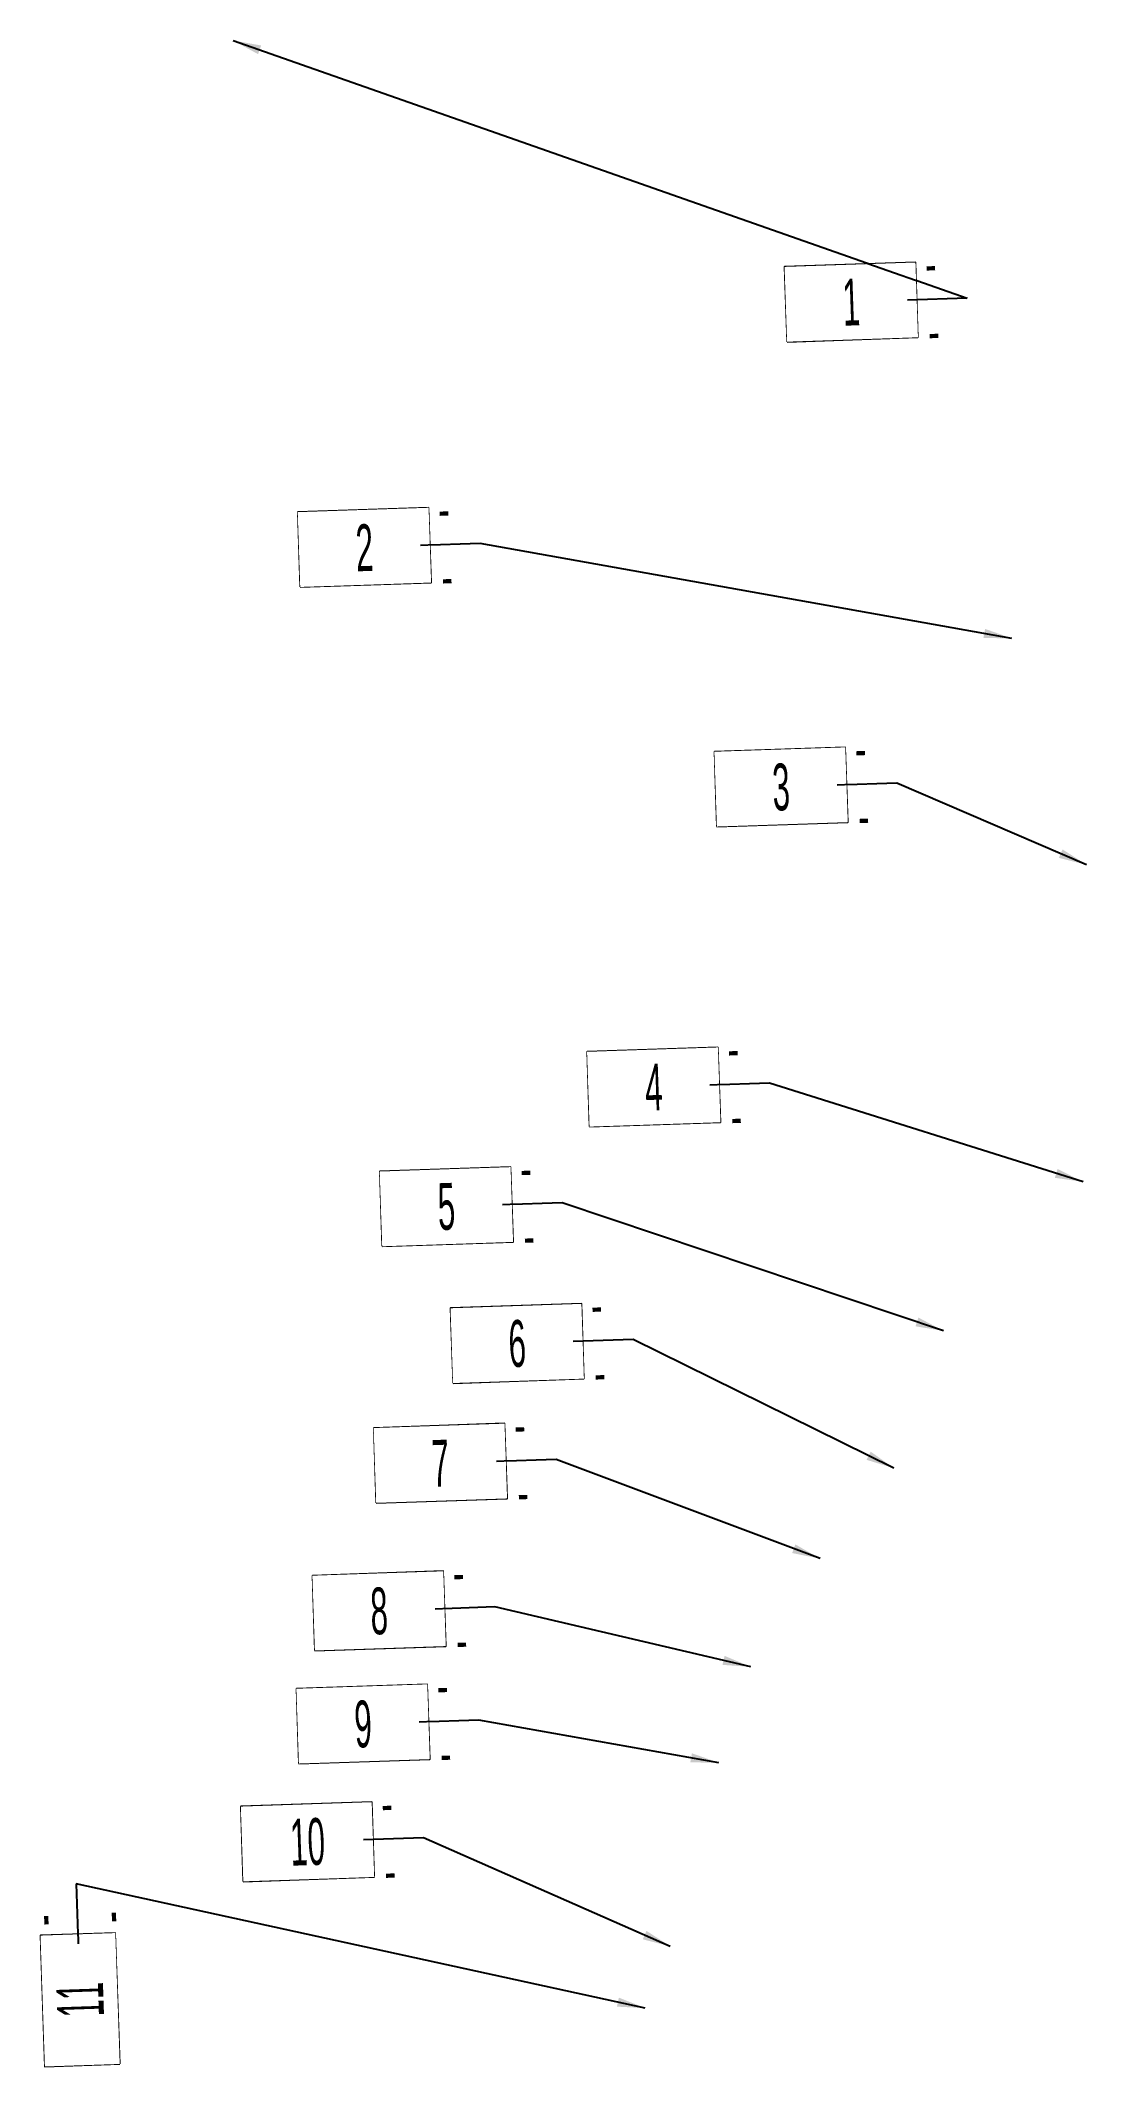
# Model space of a CAD drawing. Header units: metres. Extents: x 8395712 to 9795150, y 4166577 to 5794892.
# Drawn here: x 8418063.15 to 8418065.94, y 5772481.13 to 5772486.55 of the extents above; entities that cross this region are included whole.
import ezdxf
from ezdxf.enums import TextEntityAlignment as Align

# ---------------------------------------------------------------- set-up
doc = ezdxf.new("R2010")
doc.units = ezdxf.units.M
doc.set_wipeout_variables(frame=1)
doc.layers.add('00RysOpi-T', color=2, linetype='Continuous')
doc.layers.add('AII_M_opisy do legendy', color=2, linetype='Continuous')
doc.layers.add('AII_M_opisy wymiary', color=1, linetype='Continuous', lineweight=25)
doc.styles.add('CDMSTYLE', font='CDMSIMPL.shx', dxfattribs={"width": 0.7, "bigfont": 'CDMBIGPL.shx'})
doc.dimstyles.new('CDM-ME50MM$7', dxfattribs={"dimscale": 0.05, "dimtxt": 2.5, "dimasz": 1.5, "dimexe": 1.5, "dimexo": 5, "dimgap": 0.5, "dimtad": 1, "dimdec": 0, "dimlfac": 1000, "dimrnd": 1, "dimzin": 9, "dimtxsty": 'CDMSTYLE', "dimblk": 'OBLIQUE', "dimcen": 2.5, "dimdle": 1.5, "dimclrd": 9, "dimclre": 9, "dimadec": 1, "dimazin": 2, "dimtfac": 1, "dimtdec": 1, "dimtix": 1, "dimtmove": 2, "dimatfit": 3, "dimfxl": 1, "dimtvp": 1, "dimtolj": 1, "dimtzin": 0, "dimlwd": 25, "dimlwe": 25, "dimarcsym": 0})

# ---------------------------------------------------------------- blocks, each defined once
blk = doc.blocks.new('OpiNum01')
at = {"layer": 'AII_M_opisy do legendy', "color": 0, "linetype": 'Continuous'}
blk.add_lwpolyline([(-3.5, -2), (3.5, -2), (3.5, 2), (-3.5, 2)], close=True, dxfattribs=at)
at = {"color": 9, "linetype": 'Continuous', "lineweight": 25, "style": 'CDMSTYLE', "width": 0.7, "flags": 1}
for tag, p in [('NAZWAPOL', (-4.1, -6.8)), ('NAZWAANG', (-4.1, -10.48)), ('SPECYF', (-4.1, -14.15)), ('ID', (-4.1, -17.82)), ('BAZA', (-4.1, -21.5)), ('RYSUNEK', (-4.1, -25.17))]:
    blk.add_attdef(tag, p, '', height=2, dxfattribs=at)
at = {"layer": 'AII_M_opisy do legendy', "linetype": 'Continuous', "lineweight": -2, "style": 'CDMSTYLE', "width": 0.5}
blk.add_attdef('NR', text='', height=2.5, dxfattribs=at).set_placement((0, 0), align=Align.MIDDLE)
at = {"color": 0, "linetype": 'Continuous'}
blk.add_wipeout([(-3.5, -2), (3.5, -2), (3.5, 2), (-3.5, 2)], dxfattribs=at).dxf.layer = 'AII_M_opisy do legendy'
blk = doc.blocks.new('OpiTxt01')
at = {"color": 0, "linetype": 'Continuous', "lineweight": 20, "style": 'CDMSTYLE', "width": 0.7}
blk.add_attdef('TEKST_GORNY', (1, 0.89), '', height=2, dxfattribs=at)
at = {"color": 0, "linetype": 'Continuous', "lineweight": -2, "style": 'CDMSTYLE', "width": 0.7}
blk.add_attdef('TEKST_DOLNY', (1.05, -2.73), '', height=2, dxfattribs=at)
blk = doc.blocks.new('_OBLIQUE')
at = {"color": 0, "linetype": 'ByBlock'}
blk.add_line((-0.5, -0.5), (0.5, 0.5), dxfattribs=at)

msp = doc.modelspace()

# ---------------------------------------------------------------- linework, layer by layer
at = {"layer": 'AII_M_opisy wymiary', "color": 1, "linetype": 'ByBlock', "lineweight": 40}
msp.add_circle((8418171.8303, 5772432.124), 22459.4841, dxfattribs=at)

# ---------------------------------------------------------------- next in the draw order: block references
at = {"layer": '00RysOpi-T', "color": 1, "linetype": 'Continuous', "lineweight": 0, "xscale": 0.05, "yscale": 0.05, "zscale": 0.05}
for p, rotation, values in [((8418065.3141, 5772485.848), 1.920622461006447, {'NR': '1'}), ((8418064.0129, 5772485.1926), 1.920623032827598, {'NR': '2'}), ((8418065.1265, 5772484.5524), 1.920622592264731, {'NR': '3'}), ((8418064.7862, 5772483.7505), 1.920622490638904, {'NR': '4'}), ((8418064.232, 5772483.4307), 1.920622504116842, {'NR': '5'}), ((8418064.2159, 5772482.7452), 1.920622937055008, {'NR': '7'}), ((8418064.0521, 5772482.3507), 1.920622701409345, {'NR': '8'}), ((8418064.0093, 5772482.0486), 1.920622537855934, {'NR': '9'}), ((8418063.8608, 5772481.7337), 1.920622630096389, {'NR': '10'}), ((8418063.253, 5772481.3115), 91.92062630651844, {'NR': '11'})]:
    msp.add_blockref('OpiNum01', p, dxfattribs=dict(at, rotation=rotation)).add_auto_attribs(values)

# ---------------------------------------------------------------- next in the draw order: block references
at = {"layer": 'Defpoints', "color": 250, "linetype": 'Continuous', "lineweight": 0, "xscale": 0.05, "yscale": 0.05, "zscale": 0.05}
for p, rotation in [((8418065.464, 5772485.853), 1.920622461006447), ((8418064.1628, 5772485.1976), 1.920623032827598), ((8418065.2764, 5772484.5574), 1.920622592264731), ((8418064.9361, 5772483.7555), 1.920622490638904), ((8418064.3819, 5772483.4358), 1.920622504116842), ((8418064.3658, 5772482.7502), 1.920622937055008), ((8418064.202, 5772482.3557), 1.920622701409345), ((8418064.1592, 5772482.0537), 1.920622537855934), ((8418064.0107, 5772481.7388), 1.920622630096389), ((8418063.248, 5772481.4614), 91.92062630651844)]:
    msp.add_blockref('OpiTxt01', p, dxfattribs=dict(at, rotation=rotation)).add_auto_attribs({'TEKST_GORNY': '-', 'TEKST_DOLNY': '-'})

# ---------------------------------------------------------------- next in the draw order: leaders
at = {"layer": '00RysOpi-T', "color": 9, "linetype": 'Continuous', "lineweight": 0}
for points in [[(8418063.662, 5772486.547), (8418065.6239, 5772485.8583), (8418065.464, 5772485.853)], [(8418065.7434, 5772484.9494), (8418064.3227, 5772485.203), (8418064.1628, 5772485.1976)], [(8418065.9428, 5772484.3445), (8418065.4363, 5772484.5628), (8418065.2764, 5772484.5574)], [(8418065.9335, 5772483.4972), (8418065.096, 5772483.7609), (8418064.9361, 5772483.7555)], [(8418065.5608, 5772483.0989), (8418064.5418, 5772483.4411), (8418064.3819, 5772483.4358)], [(8418065.2306, 5772482.4904), (8418064.5257, 5772482.7556), (8418064.3658, 5772482.7502)], [(8418065.0458, 5772482.2013), (8418064.3619, 5772482.3611), (8418064.202, 5772482.3557)], [(8418064.9599, 5772481.9449), (8418064.3191, 5772482.059), (8418064.1592, 5772482.0537)], [(8418064.8305, 5772481.4542), (8418064.1706, 5772481.7441), (8418064.0107, 5772481.7388)], [(8418064.7637, 5772481.2892), (8418063.2426, 5772481.6213), (8418063.248, 5772481.4614)]]:
    msp.add_leader(points, dimstyle='CDM-ME50MM$7', dxfattribs=at)

# ---------------------------------------------------------------- next in the draw order: block references
at = {"layer": '00RysOpi-T', "color": 1, "linetype": 'Continuous', "lineweight": 0, "xscale": 0.05, "yscale": 0.05, "zscale": 0.05, "rotation": 1.920623191399793}
msp.add_blockref('OpiNum01', (8418064.4213, 5772483.0653), dxfattribs=at).add_auto_attribs({'NR': '6'})

# ---------------------------------------------------------------- next in the draw order: block references
at = {"layer": 'Defpoints', "color": 250, "linetype": 'Continuous', "lineweight": 0, "xscale": 0.05, "yscale": 0.05, "zscale": 0.05, "rotation": 1.920623191399793}
msp.add_blockref('OpiTxt01', (8418064.5712, 5772483.0704), dxfattribs=at).add_auto_attribs({'TEKST_GORNY': '-', 'TEKST_DOLNY': '-'})

# ---------------------------------------------------------------- next in the draw order: leaders
at = {"layer": '00RysOpi-T', "color": 9, "linetype": 'Continuous', "lineweight": 0}
msp.add_leader([(8418065.4278, 5772482.7321), (8418064.7311, 5772483.0757), (8418064.5712, 5772483.0704)], dimstyle='CDM-ME50MM$7', dxfattribs=at)

doc.saveas('drawing.dxf')
